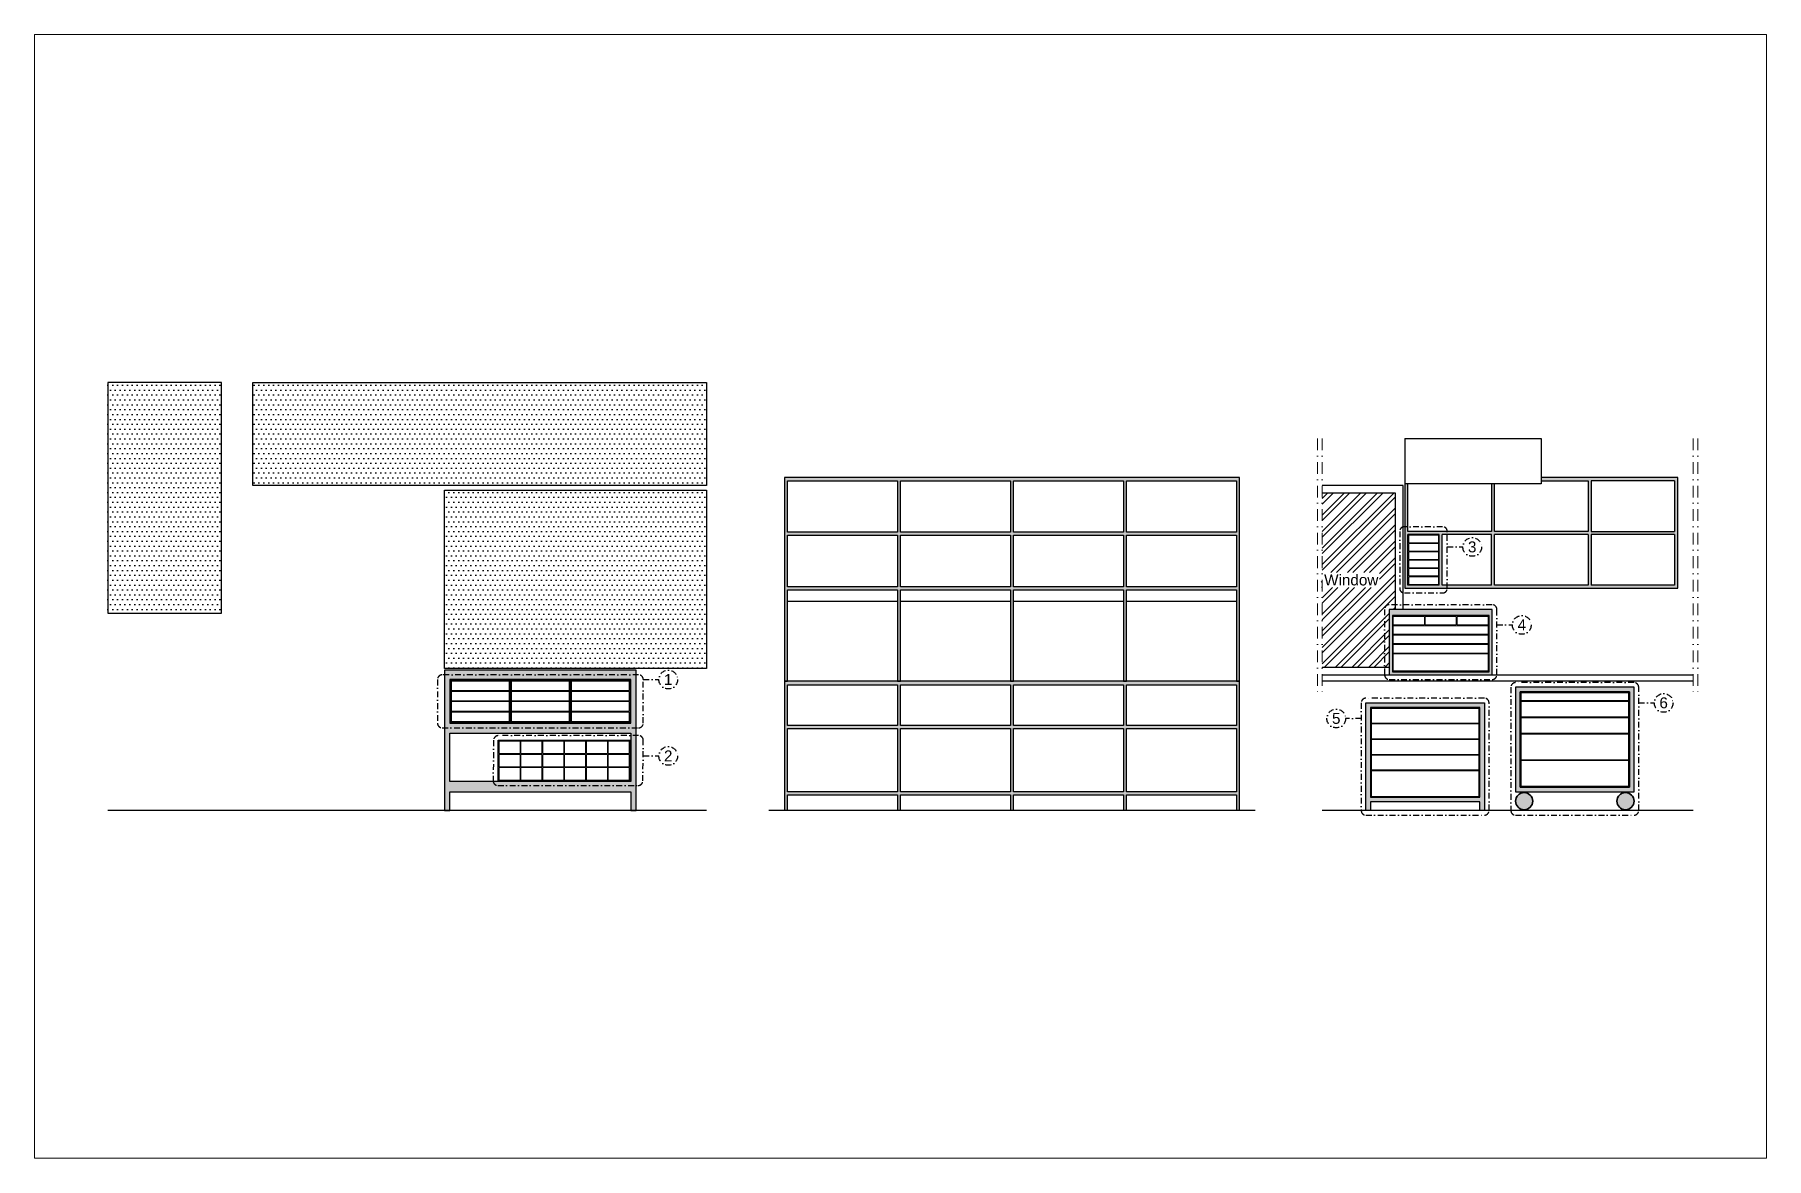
# Model space of a CAD drawing. Header units: inches. Extents: x -480 to 2130, y -322 to 416.
# Drawn here: x -480 to 631, y -305 to 416 of the extents above; entities that cross this region are included whole.
import ezdxf

# ---------------------------------------------------------------- set-up
doc = ezdxf.new("R2010")
doc.units = ezdxf.units.IN
doc.header["$LTSCALE"] = 1.5
doc.header["$MEASUREMENT"] = 0
doc.linetypes.add('DASHDOT', pattern=[1, 0.5, -0.25, 0, -0.25])
for name, color, linetype in [('v. annotations', 1, 'Continuous'), ('v. higher level', 252, 'Continuous'), ('v. lower level', 251, 'Continuous'), ('v. other', 253, 'Continuous')]:
    doc.layers.add(name, color=color, linetype=linetype)
doc.layers.add('v. invisible - tabloid', color=250, linetype='Continuous', lineweight=9, plot=False)
doc.layers.add('v. smaller compartments', color=150, linetype='Continuous', lineweight=9)
doc.styles.get("Standard").update_dxf_attribs({"font": 'Arial Regular.ttf'})

msp = doc.modelspace()

# ---------------------------------------------------------------- texts
at = {"layer": 'v. annotations', "char_height": 7, "attachment_point": 5}
for s, insert in [('3', (442.3, 86.9)), ('4', (474.1, 36.9)), ('1', (-73.4, 1.9)), ('6', (565.1, -13.1)), ('5', (355.1, -23.1)), ('2', (-73.4, -47.1))]:
    msp.add_mtext_dynamic_manual_height_columns(s, width=7.288, gutter_width=1, heights=[0], dxfattribs=dict(at, insert=insert))
at = {"layer": 'v. other', "insert": (364.7, 65.7), "char_height": 7, "attachment_point": 5}
msp.add_mtext_dynamic_manual_height_columns('Window', width=45.763, gutter_width=1, heights=[0], dxfattribs=at)

# ---------------------------------------------------------------- hatches: boundary and pattern name
at = {"layer": 'v. higher level'}
h = msp.add_hatch(dxfattribs=at)
h.set_pattern_fill('DOTS', color=256, scale=50)
h.paths.add_polyline_path([(-359.9, 192.4), (-432.9, 192.4), (-432.9, 44.4), (-359.9, 44.4)])
h = msp.add_hatch(dxfattribs=at)
h.set_pattern_fill('DOTS', color=256, scale=50)
h.paths.add_polyline_path([(-339.9, 192.4), (-339.9, 126.4), (-48.9, 126.4), (-48.9, 192.4)])
h = msp.add_hatch(dxfattribs=at)
h.set_pattern_fill('DOTS', color=256, scale=50)
h.paths.add_polyline_path([(-216.9, 123.4), (-216.9, 8.9), (-48.9, 8.9), (-48.9, 123.4)])
h = msp.add_hatch(color=256, dxfattribs=at)
h.dxf.hatch_style = 1
h.paths.add_polyline_path([(148.1, 59.4), (218.6, 59.4), (218.6, 0.9), (220.6, 0.9), (220.6, 59.4), (291.1, 59.4), (291.1, 0.9), (293.1, 0.9), (293.1, 131.4), (1.1, 131.4), (1.1, 0.9), (3.1, 0.9), (3.1, 59.4), (73.6, 59.4), (73.6, 0.9), (75.6, 0.9), (75.6, 59.4), (146.1, 59.4), (146.1, 0.9), (148.1, 0.9)])
h.paths.add_polyline_path([(148.1, 94.4), (218.6, 94.4), (218.6, 61.4), (148.1, 61.4)], flags=16)
h.paths.add_polyline_path([(148.1, 96.4), (148.1, 129.4), (218.6, 129.4), (218.6, 96.4)], flags=16)
h.paths.add_polyline_path([(146.1, 94.4), (146.1, 61.4), (75.6, 61.4), (75.6, 94.4)], flags=16)
h.paths.add_polyline_path([(146.1, 96.4), (75.6, 96.4), (75.6, 129.4), (146.1, 129.4)], flags=16)
h.paths.add_polyline_path([(220.6, 94.4), (291.1, 94.4), (291.1, 61.4), (220.6, 61.4)], flags=16)
h.paths.add_polyline_path([(220.6, 96.4), (220.6, 129.4), (291.1, 129.4), (291.1, 96.4)], flags=16)
h.paths.add_polyline_path([(73.6, 94.4), (73.6, 61.4), (3.1, 61.4), (3.1, 94.4)], flags=16)
h.paths.add_polyline_path([(73.6, 96.4), (3.1, 96.4), (3.1, 129.4), (73.6, 129.4)], flags=16)
h = msp.add_hatch(color=256, dxfattribs=at)
h.dxf.hatch_style = 1
h.paths.add_polyline_path([(574.1, 131.4), (486.6, 131.4), (486.6, 129.4), (516.6, 129.4), (516.6, 96.9), (456.6, 96.9), (456.6, 127.4), (454.6, 127.4), (454.6, 96.9), (401.1, 96.9), (401.1, 127.4), (399.1, 127.4), (399.1, 60.4), (574.1, 60.4)])
h.paths.add_polyline_path([(456.6, 94.9), (516.6, 94.9), (516.6, 62.4), (456.6, 62.4)], flags=16)
h.paths.add_polyline_path([(454.6, 94.9), (454.6, 62.4), (423.1, 62.4), (423.1, 94.9)], flags=16)
h.paths.add_polyline_path([(421.1, 94.9), (421.1, 62.4), (401.1, 62.4), (401.1, 94.9)], flags=16)
h.paths.add_polyline_path([(518.6, 96.9), (518.6, 129.4), (572.1, 129.4), (572.1, 96.9)], flags=16)
h.paths.add_polyline_path([(518.6, 94.9), (572.1, 94.9), (572.1, 62.4), (518.6, 62.4)], flags=16)
h = msp.add_hatch(color=256, dxfattribs=at)
h.dxf.hatch_style = 1
h.paths.add_polyline_path([(455.1, 46.9), (389.1, 46.9), (389.1, 4.9), (455.1, 4.9)])
h.paths.add_polyline_path([(453.1, 42.9), (453.1, 6.9), (391.1, 6.9), (391.1, 42.9)], flags=16)
at = {"layer": 'v. lower level'}
h = msp.add_hatch(color=256, dxfattribs=at)
h.dxf.hatch_style = 1
h.paths.add_polyline_path([(-216.9, -82.1), (-213.4, -82.1), (-213.4, -70.1), (-97.4, -70.1), (-97.4, -82.1), (-93.9, -82.1), (-93.9, 7.9), (-216.9, 7.9)])
h.paths.add_polyline_path([(-97.4, -32.6), (-97.4, -63.6), (-213.4, -63.6), (-213.4, -32.6)], flags=16)
h.paths.add_polyline_path([(-213.4, -26.1), (-213.4, 1.9), (-97.4, 1.9), (-97.4, -26.1)], flags=16)
h.paths.add_polyline_path([(-212.9, -25.6), (-212.9, 1.4), (-174.9, 1.4), (-174.9, -25.6)], flags=0)
h.paths.add_polyline_path([(-212.4, -25.1), (-212.4, -19), (-175.4, -19), (-175.4, -25.1)], flags=0)
h.paths.add_polyline_path([(-212.4, -18.5), (-212.4, -12.3), (-175.4, -12.3), (-175.4, -18.5)], flags=0)
h.paths.add_polyline_path([(-182.4, -37.1), (-97.9, -37.1), (-97.9, -63.1), (-182.4, -63.1)], flags=0)
h.paths.add_polyline_path([(-181.9, -37.6), (-168.4, -37.6), (-168.4, -45.6), (-181.9, -45.6)], flags=0)
h.paths.add_polyline_path([(-212.4, -11.8), (-212.4, -5.7), (-175.4, -5.7), (-175.4, -11.8)], flags=0)
h.paths.add_polyline_path([(-181.9, -46.1), (-168.4, -46.1), (-168.4, -54.1), (-181.9, -54.1)], flags=0)
h.paths.add_polyline_path([(-174.4, -25.6), (-174.4, 1.4), (-136.4, 1.4), (-136.4, -25.6)], flags=0)
h.paths.add_polyline_path([(-173.9, -25.1), (-173.9, -19), (-136.9, -19), (-136.9, -25.1)], flags=0)
h.paths.add_polyline_path([(-173.9, -18.5), (-173.9, -12.3), (-136.9, -12.3), (-136.9, -18.5)], flags=0)
h.paths.add_polyline_path([(-212.4, -5.2), (-212.4, 0.9), (-175.4, 0.9), (-175.4, -5.2)], flags=0)
h.paths.add_polyline_path([(-181.9, -54.6), (-168.4, -54.6), (-168.4, -62.6), (-181.9, -62.6)], flags=0)
h.paths.add_polyline_path([(-173.9, -11.8), (-173.9, -5.7), (-136.9, -5.7), (-136.9, -11.8)], flags=0)
h.paths.add_polyline_path([(-167.9, -37.6), (-154.4, -37.6), (-154.4, -45.6), (-167.9, -45.6)], flags=0)
h.paths.add_polyline_path([(-167.9, -46.1), (-154.4, -46.1), (-154.4, -54.1), (-167.9, -54.1)], flags=0)
h.paths.add_polyline_path([(-173.9, -5.2), (-173.9, 0.9), (-136.9, 0.9), (-136.9, -5.2)], flags=0)
h.paths.add_polyline_path([(-167.9, -54.6), (-154.4, -54.6), (-154.4, -62.6), (-167.9, -62.6)], flags=0)
h.paths.add_polyline_path([(-153.9, -37.6), (-140.4, -37.6), (-140.4, -45.6), (-153.9, -45.6)], flags=0)
h.paths.add_polyline_path([(-153.9, -46.1), (-140.4, -46.1), (-140.4, -54.1), (-153.9, -54.1)], flags=0)
h.paths.add_polyline_path([(-153.9, -54.6), (-140.4, -54.6), (-140.4, -62.6), (-153.9, -62.6)], flags=0)
h.paths.add_polyline_path([(-139.9, -37.6), (-126.4, -37.6), (-126.4, -45.6), (-139.9, -45.6)], flags=0)
h.paths.add_polyline_path([(-139.9, -46.1), (-126.4, -46.1), (-126.4, -54.1), (-139.9, -54.1)], flags=0)
h.paths.add_polyline_path([(-135.9, -25.6), (-135.9, 1.4), (-97.9, 1.4), (-97.9, -25.6)], flags=0)
h.paths.add_polyline_path([(-135.4, -25.1), (-135.4, -19), (-98.4, -19), (-98.4, -25.1)], flags=0)
h.paths.add_polyline_path([(-139.9, -54.6), (-126.4, -54.6), (-126.4, -62.6), (-139.9, -62.6)], flags=0)
h.paths.add_polyline_path([(-135.4, -18.5), (-135.4, -12.3), (-98.4, -12.3), (-98.4, -18.5)], flags=0)
h.paths.add_polyline_path([(-135.4, -11.8), (-135.4, -5.7), (-98.4, -5.7), (-98.4, -11.8)], flags=0)
h.paths.add_polyline_path([(-135.4, -5.2), (-135.4, 0.9), (-98.4, 0.9), (-98.4, -5.2)], flags=0)
h.paths.add_polyline_path([(-125.9, -37.6), (-112.4, -37.6), (-112.4, -45.6), (-125.9, -45.6)], flags=0)
h.paths.add_polyline_path([(-125.9, -46.1), (-112.4, -46.1), (-112.4, -54.1), (-125.9, -54.1)], flags=0)
h.paths.add_polyline_path([(-125.9, -54.6), (-112.4, -54.6), (-112.4, -62.6), (-125.9, -62.6)], flags=0)
h.paths.add_polyline_path([(-111.9, -37.6), (-98.4, -37.6), (-98.4, -45.6), (-111.9, -45.6)], flags=0)
h.paths.add_polyline_path([(-111.9, -46.1), (-98.4, -46.1), (-98.4, -54.1), (-111.9, -54.1)], flags=0)
h.paths.add_polyline_path([(-111.9, -54.6), (-98.4, -54.6), (-98.4, -62.6), (-111.9, -62.6)], flags=0)
h = msp.add_hatch(color=256, dxfattribs=at)
h.dxf.hatch_style = 1
h.paths.add_polyline_path([(293.1, 0.9), (291.1, 0.9), (1.1, 0.9), (1.1, -82.1), (3.1, -82.1), (3.1, -72.1), (73.6, -72.1), (73.6, -82.1), (75.6, -82.1), (75.6, -72.1), (146.1, -72.1), (146.1, -82.1), (148.1, -82.1), (148.1, -72.1), (218.6, -72.1), (218.6, -82.1), (220.6, -82.1), (220.6, -72.1), (291.1, -72.1), (291.1, -82.1), (293.1, -82.1)])
h.paths.add_polyline_path([(146.1, -27.6), (75.6, -27.6), (75.6, -1.6), (146.1, -1.6)], flags=16)
h.paths.add_polyline_path([(148.1, -27.6), (148.1, -1.6), (218.6, -1.6), (218.6, -27.6)], flags=16)
h.paths.add_polyline_path([(146.1, -29.6), (146.1, -70.1), (75.6, -70.1), (75.6, -29.6)], flags=16)
h.paths.add_polyline_path([(148.1, -29.6), (218.6, -29.6), (218.6, -70.1), (148.1, -70.1)], flags=16)
h.paths.add_polyline_path([(73.6, -27.6), (3.1, -27.6), (3.1, -1.6), (73.6, -1.6)], flags=16)
h.paths.add_polyline_path([(73.6, -29.6), (73.6, -70.1), (3.1, -70.1), (3.1, -29.6)], flags=16)
h.paths.add_polyline_path([(220.6, -27.6), (220.6, -1.6), (291.1, -1.6), (291.1, -27.6)], flags=16)
h.paths.add_polyline_path([(220.6, -29.6), (291.1, -29.6), (291.1, -70.1), (220.6, -70.1)], flags=16)
h = msp.add_hatch(color=256, dxfattribs=at)
h.dxf.hatch_style = 1
h.paths.add_polyline_path([(546.1, -3.1), (470.1, -3.1), (470.1, -70.1), (546.1, -70.1)])
h.paths.add_polyline_path([(473.1, -67.1), (473.1, -6.1), (543.1, -6.1), (543.1, -67.1)], flags=16)
h.paths.add_polyline_path([(535.1, -76.1, 1), (546.1, -76.1, 1)])
h.paths.add_polyline_path([(470.1, -76.1, 1), (481.1, -76.1, 1)])
h = msp.add_hatch(color=256, dxfattribs=at)
h.dxf.hatch_style = 1
h.paths.add_polyline_path([(450.1, -13.1), (374.1, -13.1), (374.1, -82.1), (377.1, -82.1), (377.1, -76.6), (447.1, -76.6), (447.1, -82.1), (450.1, -82.1)])
h.paths.add_polyline_path([(377.1, -73.6), (377.1, -16.1), (447.1, -16.1), (447.1, -73.6)], flags=16)
at = {"layer": 'v. other', "lineweight": 13}
h = msp.add_hatch(dxfattribs=at)
h.set_pattern_fill('ANSI32', color=256, scale=20)
h.set_pattern_definition([(45, (-120.3795, -200), (-5.3033, 5.3033), []), (45, (-116.844, -200), (-5.3033, 5.3033), [])])
h.paths.add_polyline_path([(393.1, 121.4), (346.1, 121.4), (346.1, 9.9), (389.1, 9.9), (389.1, 46.9), (393.1, 46.9)])
h.paths.add_polyline_path([(345.4, 60.9), (382.8, 60.9), (382.8, 70.5), (345.4, 70.5)])

# ---------------------------------------------------------------- linework, layer by layer
for p, q in [((-48.9, -82.1), (-432.9, -82.1)), ((303.1, -82.1), (-8.9, -82.1)), ((584.1, -82.1), (346.1, -82.1))]:
    msp.add_line(p, q)
at = {"layer": 'v. annotations', "linetype": 'DASHDOT', "lineweight": 30, "ltscale": 5}
for p, q in [((426.3, 86.9), (436.3, 86.9)), ((458.1, 36.9), (468.1, 36.9)), ((-89.4, 1.9), (-79.4, 1.9)), ((549.1, -13.1), (559.1, -13.1)), ((371.1, -23.1), (361.1, -23.1)), ((-89.4, -47.1), (-79.4, -47.1))]:
    msp.add_line(p, q, dxfattribs=at)
for points in [[(398.8, 57.4), (423.3, 57.4, 0.414214), (426.3, 60.4), (426.3, 96.9, 0.414214), (423.3, 99.9), (398.8, 99.9, 0.414214), (395.8, 96.9), (395.8, 60.4, 0.414214)], [(389.1, 1.9), (455.1, 1.9, 0.414214), (458.1, 4.9), (458.1, 46.9, 0.414214), (455.1, 49.9), (389.1, 49.9, 0.414214), (386.1, 46.9), (386.1, 4.9, 0.414214)], [(-218.4, -29.1), (-92.4, -29.1, 0.414214), (-89.4, -26.1), (-89.4, 1.9, 0.414214), (-92.4, 4.9), (-218.4, 4.9, 0.414214), (-221.4, 1.9), (-221.4, -26.1, 0.414214)], [(374.1, -85.1), (450.1, -85.1, 0.414214), (453.1, -82.1), (453.1, -13.1, 0.414214), (450.1, -10.1), (374.1, -10.1, 0.414214), (371.1, -13.1), (371.1, -82.1, 0.414214)], [(470.1, -85.1), (546.1, -85.1, 0.414214), (549.1, -82.1), (549.1, -3.1, 0.414214), (546.1, -0.1), (470.1, -0.1, 0.414214), (467.1, -3.1), (467.1, -82.1, 0.414214)], [(-182.7, -66.1), (-92.7, -66.1, 0.414214), (-89.7, -63.1), (-89.4, -37.1, 0.414214), (-92.4, -34.1), (-182.4, -34.1, 0.414214), (-185.4, -37.1), (-185.7, -63.1, 0.414214)]]:
    msp.add_lwpolyline(points, format="xyb", close=True, dxfattribs=at)
for centre in [(442.3, 86.9), (474.1, 36.9), (-73.4, 1.9), (565.1, -13.1), (355.1, -23.1), (-73.4, -47.1)]:
    msp.add_circle(centre, 6, dxfattribs=at)
at = {"layer": 'v. higher level'}
msp.add_line((399.1, 156.4), (399.1, 60.4), dxfattribs=at)
for points in [[(-432.9, 44.4), (-359.9, 44.4), (-359.9, 192.4), (-432.9, 192.4)], [(-48.9, 126.4), (-339.9, 126.4), (-339.9, 192.4), (-48.9, 192.4)], [(-48.9, 8.9), (-216.9, 8.9), (-216.9, 123.4), (-48.9, 123.4)], [(73.6, 59.4), (73.6, 0.9), (75.6, 0.9), (75.6, 59.4), (146.1, 59.4), (146.1, 0.9), (148.1, 0.9), (148.1, 59.4), (218.6, 59.4), (218.6, 0.9), (220.6, 0.9), (220.6, 59.4), (291.1, 59.4), (291.1, 0.9), (293.1, 0.9), (293.1, 131.4), (1.1, 131.4), (1.1, 0.9), (3.1, 0.9), (3.1, 59.4)], [(3.1, 96.4), (3.1, 129.4), (73.6, 129.4), (73.6, 96.4)], [(146.1, 96.4), (75.6, 96.4), (75.6, 129.4), (146.1, 129.4)], [(148.1, 96.4), (148.1, 129.4), (218.6, 129.4), (218.6, 96.4)], [(291.1, 129.4), (291.1, 96.4), (220.6, 96.4), (220.6, 129.4)], [(3.1, 61.4), (3.1, 94.4), (73.6, 94.4), (73.6, 61.4)], [(75.6, 61.4), (75.6, 94.4), (146.1, 94.4), (146.1, 61.4)], [(218.6, 94.4), (218.6, 61.4), (148.1, 61.4), (148.1, 94.4)], [(220.6, 61.4), (220.6, 94.4), (291.1, 94.4), (291.1, 61.4)], [(389.1, 4.9), (455.1, 4.9), (455.1, 46.9), (389.1, 46.9)], [(391.1, 6.9), (453.1, 6.9), (453.1, 42.9), (391.1, 42.9)]]:
    msp.add_lwpolyline(points, close=True, dxfattribs=at)
for points in [[(399.1, 156.4), (486.6, 156.4), (486.6, 127.4), (399.1, 127.4)], [(399.1, 60.4), (574.1, 60.4), (574.1, 131.4), (486.6, 131.4)], [(454.6, 127.4), (454.6, 96.9), (401.1, 96.9), (401.1, 127.4)], [(486.6, 129.4), (516.6, 129.4), (516.6, 96.9), (456.6, 96.9), (456.6, 127.4)], [(572.1, 129.4), (518.6, 129.4), (518.6, 96.9), (572.1, 96.9)], [(572.1, 129.4), (572.1, 96.9)], [(421.1, 62.4), (421.1, 94.9), (401.1, 94.9)], [(421.1, 62.4), (401.1, 62.4), (401.1, 94.9)], [(454.6, 62.4), (454.6, 94.9), (423.1, 94.9)], [(454.6, 62.4), (423.1, 62.4), (423.1, 94.9)], [(516.6, 94.9), (456.6, 94.9)], [(516.6, 94.9), (516.6, 62.4), (456.6, 62.4), (456.6, 94.9)], [(572.1, 94.9), (518.6, 94.9), (518.6, 62.4)], [(572.1, 94.9), (572.1, 62.4), (518.6, 62.4)]]:
    msp.add_lwpolyline(points, dxfattribs=at)
at = {"layer": 'v. invisible - tabloid'}
msp.add_lwpolyline([(-479.8, -305.2), (631, -305.2), (631, 415.5), (-479.8, 415.5)], close=True, dxfattribs=at)
at = {"layer": 'v. lower level'}
for points in [[(-93.9, -82.1), (-93.9, 7.9), (-216.9, 7.9), (-216.9, -82.1), (-213.4, -82.1), (-213.4, -70.1), (-97.4, -70.1), (-97.4, -82.1), (-93.9, -82.1)], [(293.1, -82.1), (293.1, 0.9), (1.1, 0.9), (1.1, -82.1)], [(3.1, -82.1), (3.1, -72.1), (73.6, -72.1), (73.6, -82.1)], [(75.6, -82.1), (75.6, -72.1), (146.1, -72.1), (146.1, -82.1)], [(148.1, -82.1), (148.1, -72.1), (218.6, -72.1), (218.6, -82.1)], [(220.6, -82.1), (220.6, -72.1), (291.1, -72.1), (291.1, -82.1)], [(3.1, -82.1), (1.1, -82.1)], [(75.6, -82.1), (73.6, -82.1)], [(148.1, -82.1), (146.1, -82.1)], [(220.6, -82.1), (218.6, -82.1)], [(293.1, -82.1), (291.1, -82.1)]]:
    msp.add_lwpolyline(points, dxfattribs=at)
for points in [[(-213.4, -26.1), (-97.4, -26.1), (-97.4, 1.9), (-213.4, 1.9)], [(-212.9, -25.6), (-174.9, -25.6), (-174.9, 1.4), (-212.9, 1.4)], [(-136.4, 1.4), (-174.4, 1.4), (-174.4, -25.6), (-136.4, -25.6)], [(-97.9, -25.6), (-135.9, -25.6), (-135.9, 1.4), (-97.9, 1.4)], [(73.6, -1.6), (73.6, -27.6), (3.1, -27.6), (3.1, -1.6)], [(146.1, -1.6), (146.1, -27.6), (75.6, -27.6), (75.6, -1.6)], [(218.6, -1.6), (218.6, -27.6), (148.1, -27.6), (148.1, -1.6)], [(291.1, -1.6), (291.1, -27.6), (220.6, -27.6), (220.6, -1.6)], [(546.1, -3.1), (470.1, -3.1), (470.1, -70.1), (546.1, -70.1)], [(473.1, -67.1), (543.1, -67.1), (543.1, -6.1), (473.1, -6.1)], [(473.1, -67.1), (473.1, -6.1), (543.1, -6.1), (543.1, -67.1)], [(377.1, -82.1), (374.1, -82.1), (374.1, -13.1), (450.1, -13.1), (450.1, -82.1), (447.1, -82.1), (447.1, -76.6), (377.1, -76.6)], [(377.1, -73.6), (447.1, -73.6), (447.1, -16.1), (377.1, -16.1)], [(-97.4, -63.6), (-213.4, -63.6), (-213.4, -32.6), (-97.4, -32.6)], [(3.1, -70.1), (3.1, -29.6), (73.6, -29.6), (73.6, -70.1)], [(146.1, -70.1), (75.6, -70.1), (75.6, -29.6), (146.1, -29.6)], [(148.1, -29.6), (218.6, -29.6), (218.6, -70.1), (148.1, -70.1)], [(291.1, -70.1), (220.6, -70.1), (220.6, -29.6), (291.1, -29.6)], [(-97.9, -63.1), (-182.4, -63.1), (-182.4, -37.1), (-97.9, -37.1)]]:
    msp.add_lwpolyline(points, close=True, dxfattribs=at)
for points in [[(470.1, -76.1, 1), (481.1, -76.1, 1)], [(535.1, -76.1, 1), (546.1, -76.1, 1)]]:
    msp.add_lwpolyline(points, format="xyb", close=True, dxfattribs=at)
for centre in [(475.6, -76.1), (540.6, -76.1)]:
    msp.add_circle(centre, 5.5, dxfattribs=at)
at = {"layer": 'v. other'}
for p, q in [((73.6, 51.9), (3.1, 51.9)), ((146.1, 51.9), (75.6, 51.9)), ((218.6, 51.9), (148.1, 51.9)), ((291.1, 51.9), (220.6, 51.9))]:
    msp.add_line(p, q, dxfattribs=at)
for points in [[(398.1, 46.9), (398.1, 126.4), (346.1, 126.4)], [(393.1, 46.9), (393.1, 121.4), (346.1, 121.4)], [(346.1, 9.9), (389.1, 9.9)], [(346.1, 4.9), (584.1, 4.9)], [(584.1, 0.9), (346.1, 0.9)]]:
    msp.add_lwpolyline(points, dxfattribs=at)
at = {"layer": 'v. smaller compartments', "linetype": 'DASHDOT', "ltscale": 10}
for p, q in [((343.1, 156.4), (343.1, -9.1)), ((346.1, 156.4), (346.1, -9.1)), ((584.1, 156.4), (584.1, -9.1)), ((587.1, 156.4), (587.1, -9.1))]:
    msp.add_line(p, q, dxfattribs=at)
at = {"layer": 'v. smaller compartments'}
for points in [[(420.6, 89.6), (401.6, 89.6), (401.6, 94.4), (420.6, 94.4)], [(420.6, 89.1), (401.6, 89.1), (401.6, 84.3), (420.6, 84.3)], [(401.6, 83.8), (420.6, 83.8), (420.6, 78.9), (401.6, 78.9)], [(420.6, 78.4), (401.6, 78.4), (401.6, 73.6), (420.6, 73.6)], [(401.6, 73.1), (420.6, 73.1), (420.6, 68.3), (401.6, 68.3)], [(420.6, 67.8), (401.6, 67.8), (401.6, 62.9), (420.6, 62.9)], [(411.6, 36.9), (391.6, 36.9), (391.6, 42.4), (411.6, 42.4)], [(452.6, 30.9), (391.6, 30.9), (391.6, 36.4), (452.6, 36.4)], [(432.1, 36.9), (412.1, 36.9), (412.1, 42.4), (432.1, 42.4)], [(432.6, 36.9), (452.6, 36.9), (452.6, 42.4), (432.6, 42.4)], [(452.6, 24.9), (391.6, 24.9), (391.6, 30.4), (452.6, 30.4)], [(452.6, 18.9), (391.6, 18.9), (391.6, 24.4), (452.6, 24.4)], [(452.6, 7.4), (391.6, 7.4), (391.6, 18.4), (452.6, 18.4)], [(-175.4, -5.2), (-212.4, -5.2), (-212.4, 0.9), (-175.4, 0.9)], [(-136.9, -5.2), (-173.9, -5.2), (-173.9, 0.9), (-136.9, 0.9)], [(-98.4, -5.2), (-135.4, -5.2), (-135.4, 0.9), (-98.4, 0.9)], [(-212.4, -5.7), (-175.4, -5.7), (-175.4, -11.8), (-212.4, -11.8)], [(-173.9, -5.7), (-136.9, -5.7), (-136.9, -11.8), (-173.9, -11.8)], [(-135.4, -5.7), (-98.4, -5.7), (-98.4, -11.8), (-135.4, -11.8)], [(542.6, -11.6), (473.6, -11.6), (473.6, -6.6), (542.6, -6.6)], [(-175.4, -12.3), (-212.4, -12.3), (-212.4, -18.5), (-175.4, -18.5)], [(-212.4, -19), (-175.4, -19), (-175.4, -25.1), (-212.4, -25.1)], [(-136.9, -12.3), (-173.9, -12.3), (-173.9, -18.5), (-136.9, -18.5)], [(-173.9, -19), (-136.9, -19), (-136.9, -25.1), (-173.9, -25.1)], [(-98.4, -12.3), (-135.4, -12.3), (-135.4, -18.5), (-98.4, -18.5)], [(-135.4, -19), (-98.4, -19), (-98.4, -25.1), (-135.4, -25.1)], [(377.6, -26.1), (446.6, -26.1), (446.6, -16.6), (377.6, -16.6)], [(542.6, -22.1), (473.6, -22.1), (473.6, -12.1), (542.6, -12.1)], [(377.6, -36.1), (446.6, -36.1), (446.6, -26.6), (377.6, -26.6)], [(542.6, -32.6), (473.6, -32.6), (473.6, -22.6), (542.6, -22.6)], [(542.6, -49.6), (473.6, -49.6), (473.6, -33.1), (542.6, -33.1)], [(-181.9, -37.6), (-168.4, -37.6), (-168.4, -45.6), (-181.9, -45.6)], [(-167.9, -37.6), (-154.4, -37.6), (-154.4, -45.6), (-167.9, -45.6)], [(-153.9, -37.6), (-140.4, -37.6), (-140.4, -45.6), (-153.9, -45.6)], [(-139.9, -37.6), (-126.4, -37.6), (-126.4, -45.6), (-139.9, -45.6)], [(-125.9, -37.6), (-112.4, -37.6), (-112.4, -45.6), (-125.9, -45.6)], [(-111.9, -37.6), (-98.4, -37.6), (-98.4, -45.6), (-111.9, -45.6)], [(377.6, -46.1), (446.6, -46.1), (446.6, -36.6), (377.6, -36.6)], [(-181.9, -46.1), (-168.4, -46.1), (-168.4, -54.1), (-181.9, -54.1)], [(-181.9, -54.6), (-168.4, -54.6), (-168.4, -62.6), (-181.9, -62.6)], [(-167.9, -46.1), (-154.4, -46.1), (-154.4, -54.1), (-167.9, -54.1)], [(-167.9, -54.6), (-154.4, -54.6), (-154.4, -62.6), (-167.9, -62.6)], [(-153.9, -46.1), (-140.4, -46.1), (-140.4, -54.1), (-153.9, -54.1)], [(-153.9, -54.6), (-140.4, -54.6), (-140.4, -62.6), (-153.9, -62.6)], [(-139.9, -46.1), (-126.4, -46.1), (-126.4, -54.1), (-139.9, -54.1)], [(-139.9, -54.6), (-126.4, -54.6), (-126.4, -62.6), (-139.9, -62.6)], [(-125.9, -46.1), (-112.4, -46.1), (-112.4, -54.1), (-125.9, -54.1)], [(-125.9, -54.6), (-112.4, -54.6), (-112.4, -62.6), (-125.9, -62.6)], [(-111.9, -46.1), (-98.4, -46.1), (-98.4, -54.1), (-111.9, -54.1)], [(-111.9, -54.6), (-98.4, -54.6), (-98.4, -62.6), (-111.9, -62.6)], [(377.6, -56.1), (446.6, -56.1), (446.6, -46.6), (377.6, -46.6)], [(542.6, -66.6), (473.6, -66.6), (473.6, -50.1), (542.6, -50.1)], [(377.6, -73.1), (446.6, -73.1), (446.6, -56.6), (377.6, -56.6)]]:
    msp.add_lwpolyline(points, close=True, dxfattribs=at)

msp.set_redraw_order([(e.dxf.handle, doc.entitydb.next_handle()) for e in msp.query("TEXT MTEXT ATTDEF DIMENSION ARC_DIMENSION")])  # texts and dimensions are drawn at this point

doc.saveas('drawing.dxf')
